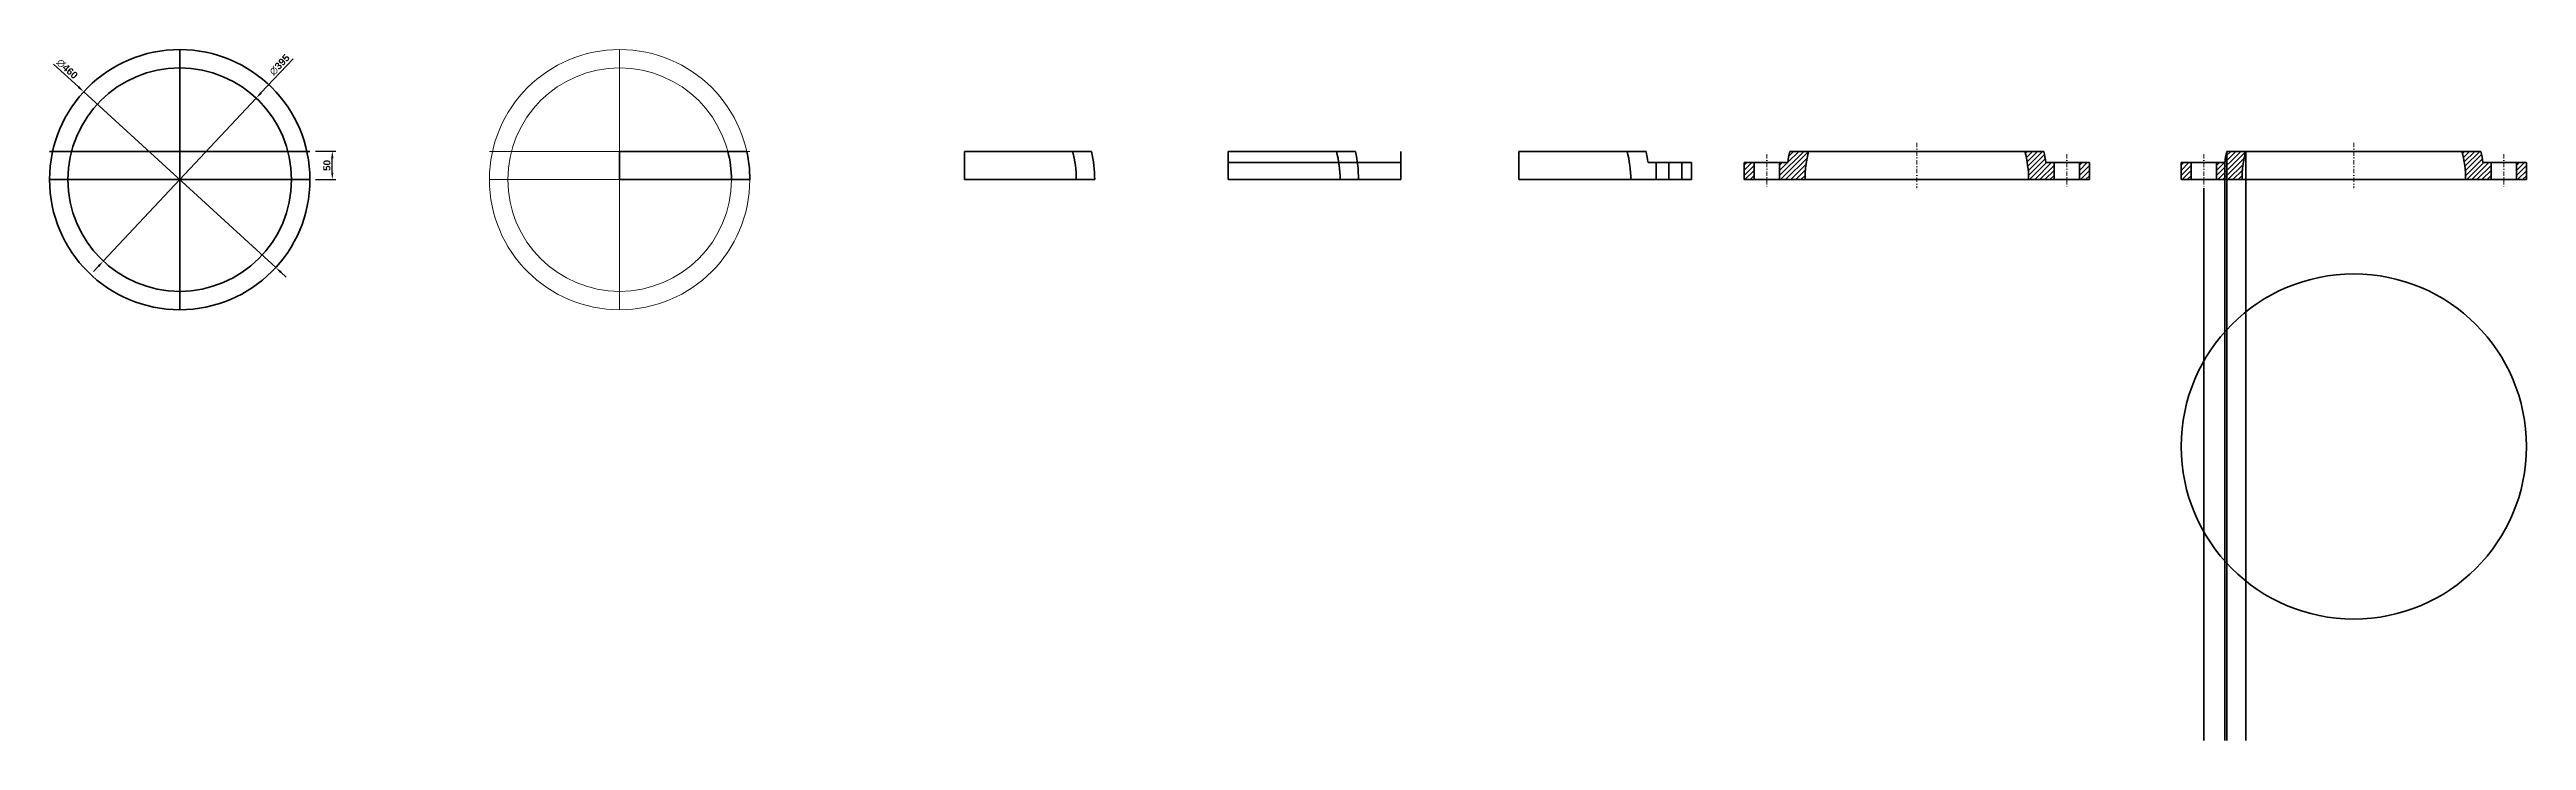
# Model space of a CAD drawing. Header units: millimetres. Extents: x 7195 to 15852, y -351 to 871.
# Drawn here: x 7195 to 11571, y -351 to 871 of the extents above; entities that cross this region are included whole.
import ezdxf

# ---------------------------------------------------------------- set-up
doc = ezdxf.new("R2010")
doc.units = ezdxf.units.MM
doc.header["$LTSCALE"] = 0.3
doc.linetypes.add('DASHDOTX2', pattern=[50.8, 25.4, -12.7, 0, -12.7])
for name, color, linetype, lineweight in [('Contorno', 5, 'Continuous', 50), ('cotas', 7, 'Continuous', 9), ('Hachura', 252, 'Continuous', 15), ('Linha de Centro', 46, 'DASHDOTX2', 9)]:
    doc.layers.add(name, color=color, linetype=linetype, lineweight=lineweight)
doc.styles.get("Standard").update_dxf_attribs({"font": ''})
doc.styles.get('Standard').set_extended_font_data('Arial', bold=True)
doc.dimstyles.new('cota annotative', dxfattribs={"dimtxt": 2.5, "dimasz": 2.5, "dimexe": 1.25, "dimexo": 2, "dimtad": 1, "dimtxsty": 'Standard', "dimcen": -5, "dimclrt": 102, "dimadec": 0, "dimazin": 0, "dimtfac": 1, "dimtmove": 0, "dimatfit": 3, "dimfxl": 1, "dimarcsym": 0})
pattern_1 = [(45, (-3374.5707, -756.2577), (-4.490128, 4.490128), [])]

# ---------------------------------------------------------------- blocks, each defined once
blk = doc.blocks.new('*D8')
at = {"layer": 'cotas', "color": 0, "lineweight": -2, "transparency": 16777216}
for p, q in [((7202.1, 845), (7246.4, 804.4)), ((7594.8, 485.3), (7255.6, 796)), ((7604.1, 476.9), (7613.3, 468.4))]:
    blk.add_line(p, q, dxfattribs=at)
at = {"layer": 'cotas', "color": 0, "transparency": 16777216}
for points in [[(7247.8, 806), (7245, 802.9), (7255.6, 796)], [(7605.5, 478.4), (7602.7, 475.4), (7594.8, 485.3)]]:
    blk.add_solid(points, dxfattribs=at)
at = {"layer": 'Defpoints', "color": 0, "transparency": 16777216}
for p in [(7255.6, 796), (7594.8, 485.3)]:
    blk.add_point(p, dxfattribs=at)
at = {"layer": 'cotas', "color": 102, "transparency": 16777216, "insert": (7226.4, 836.3), "char_height": 12.5, "attachment_point": 5, "rotation": 317.5181}
blk.add_mtext('∅460', dxfattribs=at)
blk = doc.blocks.new('*D9')
at = {"layer": 'cotas', "color": 0, "lineweight": -2, "transparency": 16777216}
for p, q in [((7625.4, 854.2), (7568.8, 793.9)), ((7290.2, 496.6), (7560.3, 784.8)), ((7281.6, 487.4), (7273.1, 478.3))]:
    blk.add_line(p, q, dxfattribs=at)
at = {"layer": 'cotas', "color": 0, "transparency": 16777216}
for points in [[(7567.3, 795.3), (7570.3, 792.5), (7560.3, 784.8)], [(7280.1, 488.9), (7283.1, 486), (7290.2, 496.6)]]:
    blk.add_solid(points, dxfattribs=at)
at = {"layer": 'Defpoints', "color": 0, "transparency": 16777216}
for p in [(7560.3, 784.8), (7290.2, 496.6)]:
    blk.add_point(p, dxfattribs=at)
at = {"layer": 'cotas', "color": 102, "transparency": 16777216, "insert": (7601.7, 843.6), "char_height": 12.5, "attachment_point": 5, "rotation": 46.8558}
blk.add_mtext('∅395', dxfattribs=at)
blk = doc.blocks.new('*D10')
at = {"layer": 'cotas', "color": 0, "lineweight": -2, "transparency": 16777216}
for p, q in [((7665.2, 690.7), (7701, 690.7)), ((7694.8, 653.2), (7694.8, 678.2)), ((7665.2, 640.7), (7701, 640.7))]:
    blk.add_line(p, q, dxfattribs=at)
at = {"layer": 'cotas', "color": 0, "transparency": 16777216}
for points in [[(7692.7, 678.2), (7696.9, 678.2), (7694.8, 690.7)], [(7692.7, 653.2), (7696.9, 653.2), (7694.8, 640.7)]]:
    blk.add_solid(points, dxfattribs=at)
at = {"layer": 'Defpoints', "color": 0, "transparency": 16777216}
for p in [(7655.2, 690.7), (7694.8, 690.7), (7655.2, 640.7)]:
    blk.add_point(p, dxfattribs=at)
at = {"layer": 'cotas', "color": 102, "transparency": 16777216, "insert": (7685.3, 665.7), "char_height": 12.5, "attachment_point": 5, "rotation": 90}
blk.add_mtext('50', dxfattribs=at)

msp = doc.modelspace()

# ---------------------------------------------------------------- hatches: boundary and pattern name
at = {"layer": 'Hachura'}
h = msp.add_hatch(dxfattribs=at)
h.set_pattern_fill('ANSI31', color=256, scale=2)
h.set_pattern_definition(pattern_1)
h.paths.add_polyline_path([(10206.685, 670.666), (10189.185, 670.666), (10189.185, 640.666), (10206.685, 640.666)])
h.paths.add_polyline_path([(10303.119, 690.666), (10269.685, 690.666, 0.02208698), (10266.15, 670.666), (10251.685, 670.666), (10251.685, 640.666), (10296.685, 640.666, -0.06407497)])
h.paths.add_polyline_path([(10736.685, 670.666), (10722.22, 670.666, 0.02208698), (10718.684, 690.666), (10685.251, 690.666, -0.06407497), (10691.685, 640.666), (10736.685, 640.666)])
h.paths.add_polyline_path([(10799.185, 670.666), (10781.685, 670.666), (10781.685, 640.666), (10799.185, 640.666)])
h = msp.add_hatch(dxfattribs=at)
h.set_pattern_fill('ANSI31', color=256, scale=2)
h.set_pattern_definition(pattern_1)
h.paths.add_polyline_path([(10978.82, 670.666), (10961.32, 670.666), (10961.32, 640.666), (10978.82, 640.666)])
h.paths.add_polyline_path([(11075.254, 690.666), (11041.821, 690.666, 0.02208698), (11038.285, 670.666), (11023.82, 670.666), (11023.82, 640.666), (11068.82, 640.666, -0.06407497)])
h.paths.add_polyline_path([(11508.82, 670.666), (11494.355, 670.666, 0.02208698), (11490.82, 690.666), (11457.386, 690.666, -0.06407497), (11463.82, 640.666), (11508.82, 640.666)])
h.paths.add_polyline_path([(11571.32, 670.666), (11553.82, 670.666), (11553.82, 640.666), (11571.32, 640.666)])

# ---------------------------------------------------------------- linework, layer by layer
at = {"layer": 'Contorno'}
for p, q in [((7425.223, 870.666), (7425.223, 410.666)), ((7195.223, 690.666), (7655.223, 690.666)), ((8202.46, 690.666), (8426.959, 690.666)), ((8202.46, 690.666), (8202.46, 640.666)), ((8811.739, 690.666), (8811.739, 640.666)), ((8811.739, 690.666), (9036.238, 690.666)), ((9277.747, 690.666), (9502.247, 690.666)), ((9277.747, 690.666), (9277.747, 640.666)), ((9277.747, 670.666), (9582.747, 670.666)), ((9582.747, 690.666), (9582.747, 640.666)), ((9791.298, 690.666), (10015.797, 690.666)), ((9791.298, 690.666), (9791.298, 640.666)), ((10019.333, 670.666), (10096.298, 670.666)), ((10033.798, 670.666), (10033.798, 640.666)), ((10056.298, 670.666), (10056.298, 640.666)), ((10078.798, 670.666), (10078.798, 640.666)), ((10096.298, 670.666), (10096.298, 640.666)), ((10266.15, 670.666), (10189.185, 670.666)), ((10189.185, 670.666), (10189.185, 640.666)), ((10206.685, 670.666), (10206.685, 640.666)), ((10251.685, 670.666), (10251.685, 640.666)), ((10494.185, 690.666), (10269.685, 690.666)), ((10494.185, 690.666), (10718.684, 690.666)), ((10722.22, 670.666), (10799.185, 670.666)), ((10736.685, 670.666), (10736.685, 640.666)), ((10781.685, 670.666), (10781.685, 640.666)), ((10799.185, 670.666), (10799.185, 640.666)), ((11038.285, 670.666), (10961.32, 670.666)), ((10961.32, 670.666), (10961.32, 640.666)), ((10978.82, 670.666), (10978.82, 640.666)), ((11023.82, 670.666), (11023.82, 640.666)), ((11038.285, 670.666), (11038.285, -350.784)), ((11266.32, 690.666), (11041.821, 690.666)), ((11041.821, 690.666), (11041.821, -350.784)), ((11075.254, 690.666), (11075.254, -350.784)), ((11266.32, 690.666), (11490.82, 690.666)), ((11494.355, 670.666), (11571.32, 670.666)), ((11508.82, 670.666), (11508.82, 640.666)), ((11553.82, 670.666), (11553.82, 640.666)), ((11571.32, 670.666), (11571.32, 640.666)), ((7195.223, 640.666), (7655.223, 640.666)), ((8202.46, 640.666), (8432.46, 640.666)), ((8811.739, 640.666), (9041.739, 640.666)), ((9277.747, 640.666), (9582.747, 640.666)), ((9791.298, 640.666), (10096.298, 640.666)), ((10494.185, 640.666), (10189.185, 640.666)), ((10494.185, 640.666), (10799.185, 640.666)), ((11266.32, 640.666), (10961.32, 640.666)), ((11001.32, 625.666), (11001.32, -350.784)), ((11266.32, 640.666), (11571.32, 640.666))]:
    msp.add_line(p, q, dxfattribs=at)
for centre, radius in [((7425.223, 640.666), 230), ((7425.223, 640.666), 197.5), ((11266.32, 168.964), 305)]:
    msp.add_circle(centre, radius, dxfattribs=at)
for centre, radius, start, end in [((8202.46, 640.666), 197.5, 0, 14.664854), ((8202.46, 640.666), 230, 0, 12.555858), ((8811.739, 640.666), 197.5, 0, 14.664854), ((8811.739, 640.666), 230, 0, 12.555858), ((9277.747, 640.666), 197.5, 0, 14.664854), ((9277.747, 640.666), 230, 0, 12.555858), ((9791.298, 640.666), 197.5, 0, 14.664854), ((9791.298, 640.666), 230, 7.494717, 12.555858), ((10494.185, 640.666), 230, 167.444142, 172.505283), ((10494.185, 640.666), 197.5, 165.335146, 180), ((10494.185, 640.666), 197.5, 0, 14.664854), ((10494.185, 640.666), 230, 7.494717, 12.555858), ((11266.32, 640.666), 230, 167.444142, 172.505283), ((11266.32, 640.666), 197.5, 165.335146, 180), ((11266.32, 640.666), 197.5, 0, 14.664854), ((11266.32, 640.666), 230, 7.494717, 12.555858)]:
    msp.add_arc(centre, radius, start, end, dxfattribs=at)
at = {"layer": 'cotas', "color": 252, "true_color": 0x939598}
for p, q in [((8202.46, 870.666), (8202.46, 410.666)), ((7972.46, 690.666), (8432.46, 690.666)), ((7972.46, 640.666), (8432.46, 640.666))]:
    msp.add_line(p, q, dxfattribs=at)
for radius in [230, 197.5]:
    msp.add_circle((8202.46, 640.666), radius, dxfattribs=at)
at = {"layer": 'Linha de Centro'}
for p, q in [((10494.185, 705.666), (10494.185, 625.666)), ((11266.32, 705.666), (11266.32, 625.666)), ((10229.185, 685.666), (10229.185, 625.666)), ((10759.185, 685.666), (10759.185, 625.666)), ((11001.32, 685.666), (11001.32, 625.666)), ((11531.32, 685.666), (11531.32, 625.666))]:
    msp.add_line(p, q, dxfattribs=at)

# ---------------------------------------------------------------- dimensions: what is measured, and where the dimension line sits
at = {"layer": 'cotas'}
dim = msp.add_diameter_dim_2p(p1=(7594.846, 485.334), p2=(7255.6, 795.998), dimstyle='cota annotative', dxfattribs=at)
dim.commit()
dim.dimension.update_dxf_attribs({"geometry": '*D8', "text_midpoint": (7226.391, 836.337)})
dim = msp.add_diameter_dim_2p(p1=(7290.165, 496.563), p2=(7560.281, 784.769), dimstyle='cota annotative', dxfattribs=at)
dim.commit()
dim.dimension.update_dxf_attribs({"geometry": '*D9', "text_midpoint": (7609.019, 836.771), "dimtype": 163})
dim = msp.add_linear_dim(base=(7694.772, 690.666), p1=(7655.223, 640.666), p2=(7655.223, 690.666), angle=90, dimstyle='cota annotative', dxfattribs=at)
dim.commit()
dim.dimension.update_dxf_attribs({"geometry": '*D10', "text_midpoint": (7685.265, 665.666)})

doc.saveas('drawing.dxf')
